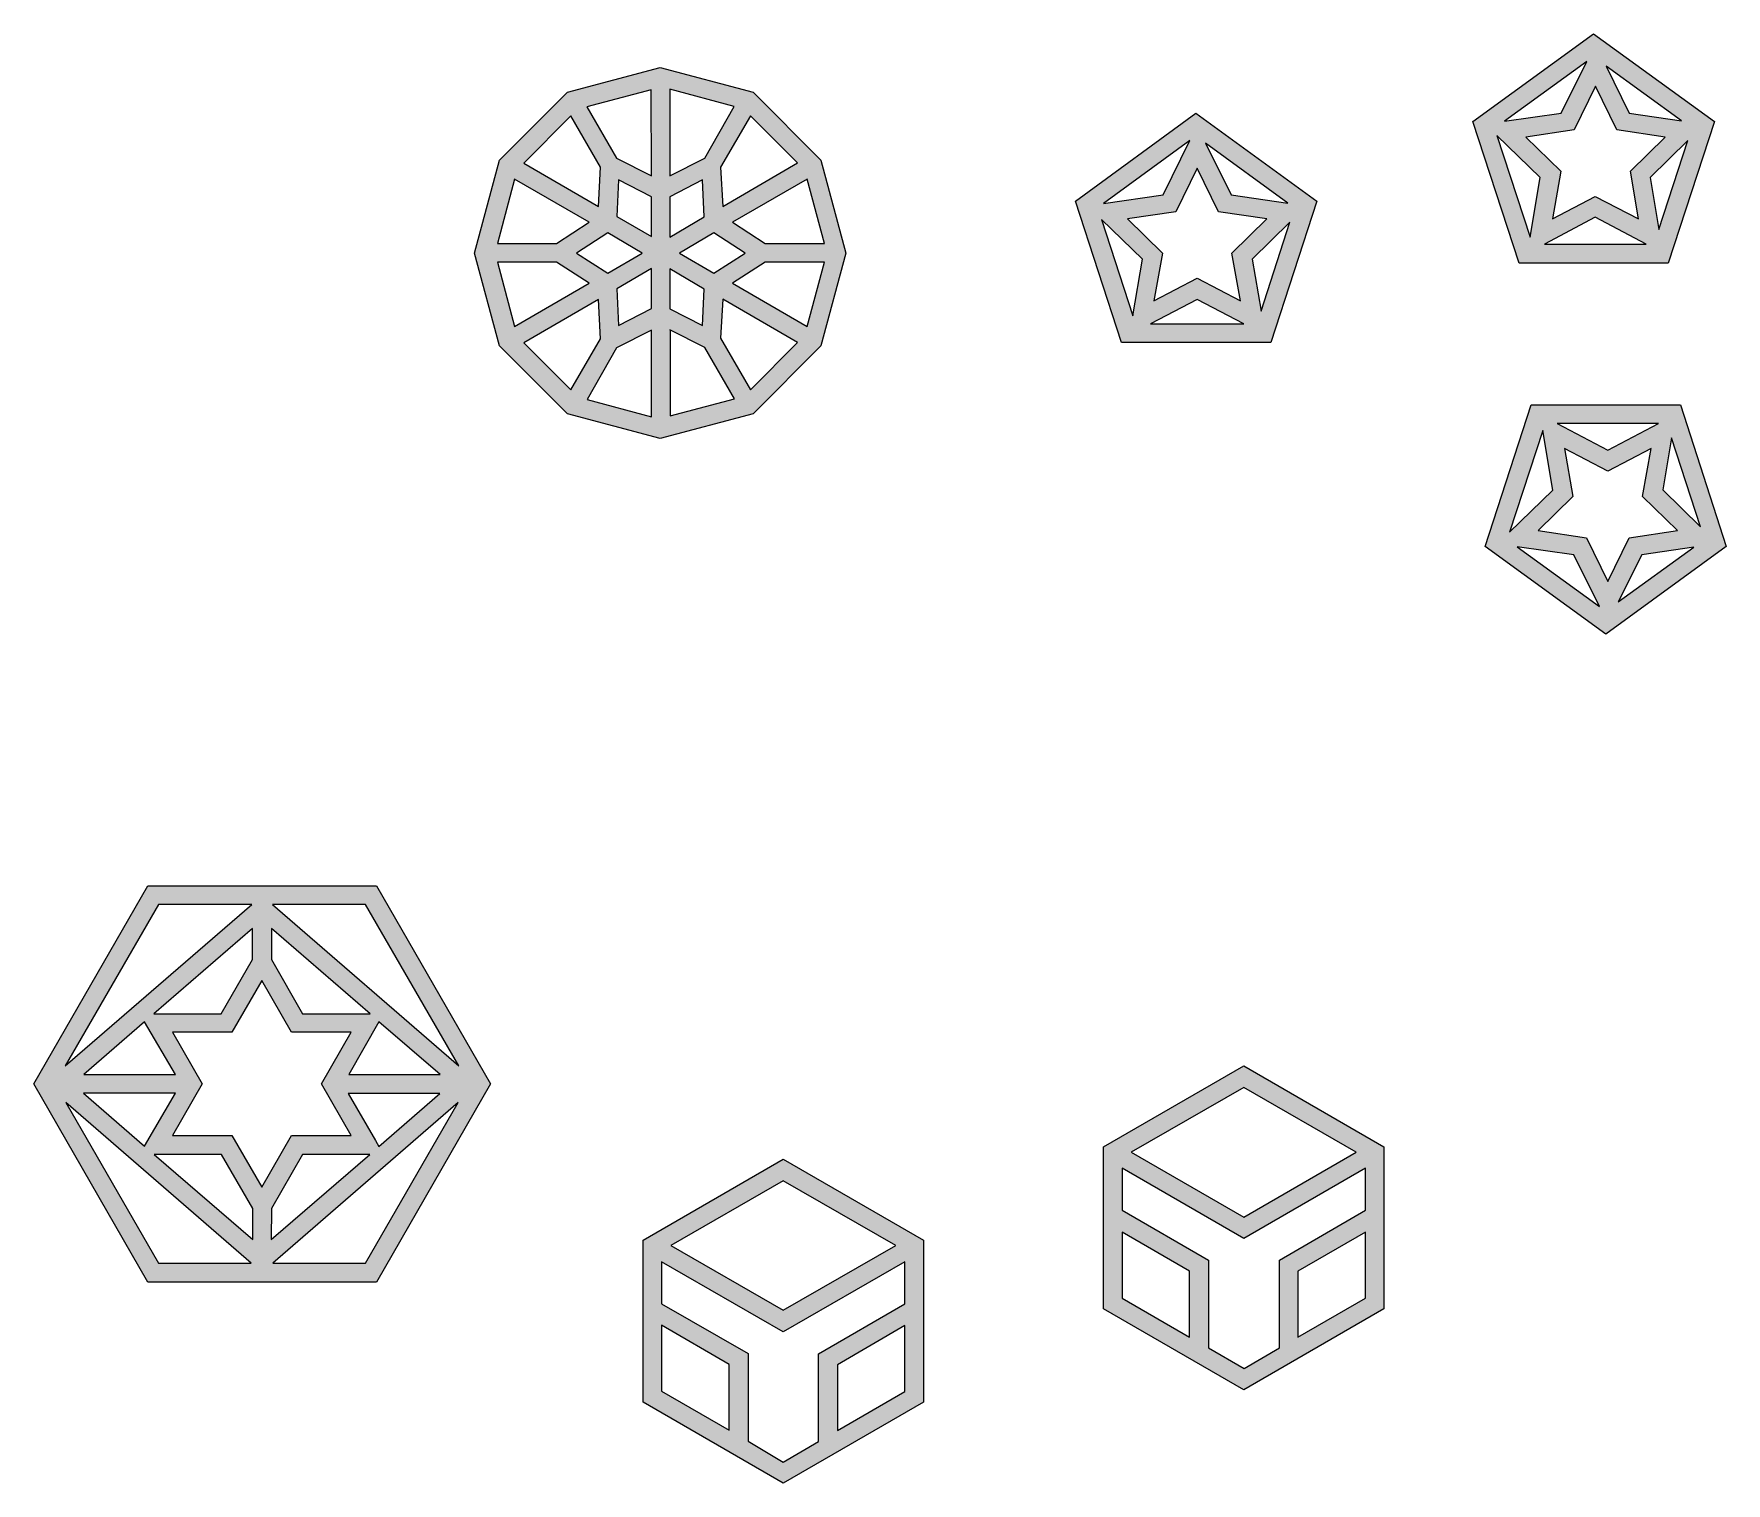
# Model space of a CAD drawing. Header units: millimetres. Extents: x 30 to 172, y 36 to 158.
import ezdxf

# ---------------------------------------------------------------- set-up
doc = ezdxf.new("R2010")
doc.units = ezdxf.units.MM
doc.header["$MEASUREMENT"] = 0
doc.layers.add('Layer 1', color=7, linetype='Continuous', lineweight=0)

msp = doc.modelspace()

# ---------------------------------------------------------------- hatches: boundary and pattern name
at = {"layer": 'Layer 1', "true_color": 0x231f20, "transparency": 33554687}
h = msp.add_hatch(color=250, dxfattribs=at)
h.dxf.hatch_style = 2
edge = h.paths.add_edge_path()
edge.add_spline(control_points=[(166.3, 141.08), (166.3, 141.08), (165.56, 145.45), (165.56, 145.45), (165.56, 145.45), (168.73, 148.55), (168.73, 148.55), (168.73, 148.55), (166.3, 141.08), (166.3, 141.08)], knot_values=[0, 0, 0, 0, 1, 1, 1, 2, 2, 2, 3, 3, 3, 3], degree=3, periodic=0)
edge = h.paths.add_edge_path()
edge.add_spline(control_points=[(152.68, 148.98), (152.68, 148.98), (156.32, 145.45), (156.32, 145.45), (156.32, 145.45), (155.47, 140.44), (155.47, 140.44), (155.47, 140.44), (152.68, 148.98), (152.68, 148.98)], knot_values=[0, 0, 0, 0, 1, 1, 1, 2, 2, 2, 3, 3, 3, 3], degree=3, periodic=0)
edge = h.paths.add_edge_path()
edge.add_spline(control_points=[(163.79, 150.85), (163.79, 150.85), (161.85, 154.8), (161.85, 154.8), (161.85, 154.8), (168.2, 150.21), (168.2, 150.21), (168.2, 150.21), (163.79, 150.85), (163.79, 150.85)], knot_values=[0, 0, 0, 0, 1, 1, 1, 2, 2, 2, 3, 3, 3, 3], degree=3, periodic=0)
edge = h.paths.add_edge_path()
edge.add_spline(control_points=[(153.32, 150.18), (153.32, 150.18), (160.23, 155.19), (160.23, 155.19), (160.23, 155.19), (158.08, 150.85), (158.08, 150.85), (158.08, 150.85), (153.32, 150.18), (153.32, 150.18)], knot_values=[0, 0, 0, 0, 1, 1, 1, 2, 2, 2, 3, 3, 3, 3], degree=3, periodic=0)
edge = h.paths.add_edge_path()
edge.add_spline(control_points=[(165.21, 139.84), (165.21, 139.84), (156.67, 139.84), (156.67, 139.84), (156.67, 139.84), (160.94, 142.1), (160.94, 142.1), (160.94, 142.1), (165.21, 139.84), (165.21, 139.84)], knot_values=[0, 0, 0, 0, 1, 1, 1, 2, 2, 2, 3, 3, 3, 3], degree=3, periodic=0)
edge = h.paths.add_edge_path()
edge.add_spline(control_points=[(164.57, 141.96), (164.57, 141.96), (160.94, 143.86), (160.94, 143.86), (160.94, 143.86), (157.34, 141.96), (157.34, 141.96), (157.34, 141.96), (158.04, 145.98), (158.04, 145.98), (158.04, 145.98), (155.12, 148.84), (155.12, 148.84), (155.12, 148.84), (159.17, 149.44), (159.17, 149.44), (159.17, 149.44), (160.97, 153.11), (160.97, 153.11), (160.97, 153.11), (162.77, 149.44), (162.77, 149.44), (162.77, 149.44), (166.83, 148.84), (166.83, 148.84), (166.83, 148.84), (163.9, 145.98), (163.9, 145.98), (163.9, 145.98), (164.57, 141.96), (164.57, 141.96)], knot_values=[0, 0, 0, 0, 1, 1, 1, 2, 2, 2, 3, 3, 3, 4, 4, 4, 5, 5, 5, 6, 6, 6, 7, 7, 7, 8, 8, 8, 9, 9, 9, 10, 10, 10, 10], degree=3, periodic=0)
edge = h.paths.add_edge_path()
edge.add_spline(control_points=[(160.8, 157.52), (160.8, 157.52), (150.67, 150.14), (150.67, 150.14), (150.67, 150.14), (154.55, 138.25), (154.55, 138.25), (154.55, 138.25), (167.08, 138.25), (167.08, 138.25), (167.08, 138.25), (170.96, 150.14), (170.96, 150.14), (170.96, 150.14), (160.8, 157.52), (160.8, 157.52)], knot_values=[0, 0, 0, 0, 1, 1, 1, 2, 2, 2, 3, 3, 3, 4, 4, 4, 5, 5, 5, 5], degree=3, periodic=0)
h = msp.add_hatch(color=250, dxfattribs=at)
h.dxf.hatch_style = 2
edge = h.paths.add_edge_path()
edge.add_spline(control_points=[(94.72, 132.93), (94.72, 132.93), (88.44, 136.56), (88.44, 136.56), (88.44, 136.56), (91.19, 138.32), (91.19, 138.32), (91.19, 138.32), (96.17, 138.32), (96.17, 138.32), (96.17, 138.32), (94.72, 132.93), (94.72, 132.93)], knot_values=[0, 0, 0, 0, 1, 1, 1, 2, 2, 2, 3, 3, 3, 4, 4, 4, 4], degree=3, periodic=0)
edge = h.paths.add_edge_path()
edge.add_spline(control_points=[(68.69, 138.32), (68.69, 138.32), (73.66, 138.32), (73.66, 138.32), (73.66, 138.32), (76.41, 136.56), (76.41, 136.56), (76.41, 136.56), (70.13, 132.93), (70.13, 132.93), (70.13, 132.93), (68.69, 138.32), (68.69, 138.32)], knot_values=[0, 0, 0, 0, 1, 1, 1, 2, 2, 2, 3, 3, 3, 4, 4, 4, 4], degree=3, periodic=0)
edge = h.paths.add_edge_path()
edge.add_spline(control_points=[(70.13, 145.31), (70.13, 145.31), (76.41, 141.68), (76.41, 141.68), (76.41, 141.68), (73.66, 139.91), (73.66, 139.91), (73.66, 139.91), (68.69, 139.91), (68.69, 139.91), (68.69, 139.91), (70.13, 145.31), (70.13, 145.31)], knot_values=[0, 0, 0, 0, 1, 1, 1, 2, 2, 2, 3, 3, 3, 4, 4, 4, 4], degree=3, periodic=0)
edge = h.paths.add_edge_path()
edge.add_spline(control_points=[(84, 139.1), (84, 139.1), (86.89, 140.79), (86.89, 140.79), (86.89, 140.79), (89.5, 139.1), (89.5, 139.1), (89.5, 139.1), (86.89, 137.41), (86.89, 137.41), (86.89, 137.41), (84, 139.1), (84, 139.1)], knot_values=[0, 0, 0, 0, 1, 1, 1, 2, 2, 2, 3, 3, 3, 4, 4, 4, 4], degree=3, periodic=0)
edge = h.paths.add_edge_path()
edge.add_spline(control_points=[(87.45, 131.94), (87.45, 131.94), (87.63, 135.22), (87.63, 135.22), (87.63, 135.22), (93.91, 131.59), (93.91, 131.59), (93.91, 131.59), (89.96, 127.6), (89.96, 127.6), (89.96, 127.6), (87.45, 131.94), (87.45, 131.94)], knot_values=[0, 0, 0, 0, 1, 1, 1, 2, 2, 2, 3, 3, 3, 4, 4, 4, 4], degree=3, periodic=0)
edge = h.paths.add_edge_path()
edge.add_spline(control_points=[(83.19, 132.64), (83.19, 132.64), (86.11, 131.16), (86.11, 131.16), (86.11, 131.16), (88.62, 126.86), (88.62, 126.86), (88.62, 126.86), (83.22, 125.41), (83.22, 125.41), (83.22, 125.41), (83.22, 132.64), (83.22, 132.64), (83.22, 132.64), (83.19, 132.64), (83.19, 132.64)], knot_values=[0, 0, 0, 0, 1, 1, 1, 2, 2, 2, 3, 3, 3, 4, 4, 4, 5, 5, 5, 5], degree=3, periodic=0)
edge = h.paths.add_edge_path()
edge.add_spline(control_points=[(78.7, 131.13), (78.7, 131.13), (81.63, 132.61), (81.63, 132.61), (81.63, 132.61), (81.63, 125.34), (81.63, 125.34), (81.63, 125.34), (76.24, 126.79), (76.24, 126.79), (76.24, 126.79), (78.7, 131.13), (78.7, 131.13)], knot_values=[0, 0, 0, 0, 1, 1, 1, 2, 2, 2, 3, 3, 3, 4, 4, 4, 4], degree=3, periodic=0)
edge = h.paths.add_edge_path()
edge.add_spline(control_points=[(77.19, 135.18), (77.19, 135.18), (77.36, 131.9), (77.36, 131.9), (77.36, 131.9), (74.86, 127.6), (74.86, 127.6), (74.86, 127.6), (70.91, 131.55), (70.91, 131.55), (70.91, 131.55), (77.19, 135.18), (77.19, 135.18)], knot_values=[0, 0, 0, 0, 1, 1, 1, 2, 2, 2, 3, 3, 3, 4, 4, 4, 4], degree=3, periodic=0)
edge = h.paths.add_edge_path()
edge.add_spline(control_points=[(80.86, 139.1), (80.86, 139.1), (77.96, 137.41), (77.96, 137.41), (77.96, 137.41), (75.35, 139.1), (75.35, 139.1), (75.35, 139.1), (77.96, 140.79), (77.96, 140.79), (77.96, 140.79), (80.86, 139.1), (80.86, 139.1)], knot_values=[0, 0, 0, 0, 1, 1, 1, 2, 2, 2, 3, 3, 3, 4, 4, 4, 4], degree=3, periodic=0)
edge = h.paths.add_edge_path()
edge.add_spline(control_points=[(77.36, 146.3), (77.36, 146.3), (77.19, 143.02), (77.19, 143.02), (77.19, 143.02), (70.91, 146.65), (70.91, 146.65), (70.91, 146.65), (74.86, 150.64), (74.86, 150.64), (74.86, 150.64), (77.36, 146.3), (77.36, 146.3)], knot_values=[0, 0, 0, 0, 1, 1, 1, 2, 2, 2, 3, 3, 3, 4, 4, 4, 4], degree=3, periodic=0)
edge = h.paths.add_edge_path()
edge.add_spline(control_points=[(81.63, 145.59), (81.63, 145.59), (78.7, 147.07), (78.7, 147.07), (78.7, 147.07), (76.2, 151.38), (76.2, 151.38), (76.2, 151.38), (81.6, 152.82), (81.6, 152.82), (81.6, 152.82), (81.63, 145.59), (81.63, 145.59), (81.63, 145.59), (81.63, 145.59), (81.63, 145.59)], knot_values=[0, 0, 0, 0, 1, 1, 1, 2, 2, 2, 3, 3, 3, 4, 4, 4, 5, 5, 5, 5], degree=3, periodic=0)
edge = h.paths.add_edge_path()
edge.add_spline(control_points=[(86.11, 147.07), (86.11, 147.07), (83.19, 145.59), (83.19, 145.59), (83.19, 145.59), (83.19, 152.86), (83.19, 152.86), (83.19, 152.86), (88.58, 151.41), (88.58, 151.41), (88.58, 151.41), (86.11, 147.07), (86.11, 147.07)], knot_values=[0, 0, 0, 0, 1, 1, 1, 2, 2, 2, 3, 3, 3, 4, 4, 4, 4], degree=3, periodic=0)
edge = h.paths.add_edge_path()
edge.add_spline(control_points=[(83.19, 143.83), (83.19, 143.83), (85.94, 145.24), (85.94, 145.24), (85.94, 145.24), (86.08, 142.13), (86.08, 142.13), (86.08, 142.13), (83.19, 140.44), (83.19, 140.44), (83.19, 140.44), (83.19, 143.83), (83.19, 143.83)], knot_values=[0, 0, 0, 0, 1, 1, 1, 2, 2, 2, 3, 3, 3, 4, 4, 4, 4], degree=3, periodic=0)
edge = h.paths.add_edge_path()
edge.add_spline(control_points=[(78.88, 145.24), (78.88, 145.24), (81.63, 143.83), (81.63, 143.83), (81.63, 143.83), (81.63, 140.48), (81.63, 140.48), (81.63, 140.48), (78.74, 142.17), (78.74, 142.17), (78.74, 142.17), (78.88, 145.24), (78.88, 145.24)], knot_values=[0, 0, 0, 0, 1, 1, 1, 2, 2, 2, 3, 3, 3, 4, 4, 4, 4], degree=3, periodic=0)
edge = h.paths.add_edge_path()
edge.add_spline(control_points=[(78.88, 133), (78.88, 133), (78.74, 136.1), (78.74, 136.1), (78.74, 136.1), (81.63, 137.8), (81.63, 137.8), (81.63, 137.8), (81.63, 134.44), (81.63, 134.44), (81.63, 134.44), (78.88, 133), (78.88, 133)], knot_values=[0, 0, 0, 0, 1, 1, 1, 2, 2, 2, 3, 3, 3, 4, 4, 4, 4], degree=3, periodic=0)
edge = h.paths.add_edge_path()
edge.add_spline(control_points=[(85.94, 133), (85.94, 133), (83.19, 134.41), (83.19, 134.41), (83.19, 134.41), (83.19, 137.76), (83.19, 137.76), (83.19, 137.76), (86.08, 136.07), (86.08, 136.07), (86.08, 136.07), (85.94, 133), (85.94, 133)], knot_values=[0, 0, 0, 0, 1, 1, 1, 2, 2, 2, 3, 3, 3, 4, 4, 4, 4], degree=3, periodic=0)
edge = h.paths.add_edge_path()
edge.add_spline(control_points=[(87.63, 143.02), (87.63, 143.02), (87.45, 146.3), (87.45, 146.3), (87.45, 146.3), (89.96, 150.64), (89.96, 150.64), (89.96, 150.64), (93.91, 146.69), (93.91, 146.69), (93.91, 146.69), (87.63, 143.02), (87.63, 143.02)], knot_values=[0, 0, 0, 0, 1, 1, 1, 2, 2, 2, 3, 3, 3, 4, 4, 4, 4], degree=3, periodic=0)
edge = h.paths.add_edge_path()
edge.add_spline(control_points=[(96.17, 139.91), (96.17, 139.91), (91.19, 139.91), (91.19, 139.91), (91.19, 139.91), (88.44, 141.68), (88.44, 141.68), (88.44, 141.68), (94.72, 145.31), (94.72, 145.31), (94.72, 145.31), (96.17, 139.91), (96.17, 139.91)], knot_values=[0, 0, 0, 0, 1, 1, 1, 2, 2, 2, 3, 3, 3, 4, 4, 4, 4], degree=3, periodic=0)
edge = h.paths.add_edge_path()
edge.add_spline(control_points=[(95.88, 146.9), (95.88, 146.9), (90.17, 152.61), (90.17, 152.61), (90.17, 152.61), (82.37, 154.69), (82.37, 154.69), (82.37, 154.69), (74.58, 152.61), (74.58, 152.61), (74.58, 152.61), (68.86, 146.9), (68.86, 146.9), (68.86, 146.9), (66.78, 139.1), (66.78, 139.1), (66.78, 139.1), (68.86, 131.3), (68.86, 131.3), (68.86, 131.3), (74.58, 125.59), (74.58, 125.59), (74.58, 125.59), (82.37, 123.51), (82.37, 123.51), (82.37, 123.51), (90.17, 125.59), (90.17, 125.59), (90.17, 125.59), (95.88, 131.3), (95.88, 131.3), (95.88, 131.3), (97.97, 139.1), (97.97, 139.1), (97.97, 139.1), (95.88, 146.9), (95.88, 146.9)], knot_values=[0, 0, 0, 0, 1, 1, 1, 2, 2, 2, 3, 3, 3, 4, 4, 4, 5, 5, 5, 6, 6, 6, 7, 7, 7, 8, 8, 8, 9, 9, 9, 10, 10, 10, 11, 11, 11, 12, 12, 12, 12], degree=3, periodic=0)
h = msp.add_hatch(color=250, dxfattribs=at)
h.dxf.hatch_style = 2
edge = h.paths.add_edge_path()
edge.add_spline(control_points=[(132.86, 134.2), (132.86, 134.2), (132.12, 138.57), (132.12, 138.57), (132.12, 138.57), (135.29, 141.68), (135.29, 141.68), (135.29, 141.68), (132.86, 134.2), (132.86, 134.2)], knot_values=[0, 0, 0, 0, 1, 1, 1, 2, 2, 2, 3, 3, 3, 3], degree=3, periodic=0)
edge = h.paths.add_edge_path()
edge.add_spline(control_points=[(119.45, 141.92), (119.45, 141.92), (122.91, 138.57), (122.91, 138.57), (122.91, 138.57), (122.1, 133.81), (122.1, 133.81), (122.1, 133.81), (119.45, 141.92), (119.45, 141.92)], knot_values=[0, 0, 0, 0, 1, 1, 1, 2, 2, 2, 3, 3, 3, 3], degree=3, periodic=0)
edge = h.paths.add_edge_path()
edge.add_spline(control_points=[(130.35, 144), (130.35, 144), (128.2, 148.34), (128.2, 148.34), (128.2, 148.34), (135.11, 143.3), (135.11, 143.3), (135.11, 143.3), (130.35, 144), (130.35, 144)], knot_values=[0, 0, 0, 0, 1, 1, 1, 2, 2, 2, 3, 3, 3, 3], degree=3, periodic=0)
edge = h.paths.add_edge_path()
edge.add_spline(control_points=[(119.63, 143.26), (119.63, 143.26), (126.89, 148.55), (126.89, 148.55), (126.89, 148.55), (124.64, 144), (124.64, 144), (124.64, 144), (119.63, 143.26), (119.63, 143.26)], knot_values=[0, 0, 0, 0, 1, 1, 1, 2, 2, 2, 3, 3, 3, 3], degree=3, periodic=0)
edge = h.paths.add_edge_path()
edge.add_spline(control_points=[(131.41, 133.14), (131.41, 133.14), (123.58, 133.14), (123.58, 133.14), (123.58, 133.14), (127.49, 135.18), (127.49, 135.18), (127.49, 135.18), (131.41, 133.14), (131.41, 133.14)], knot_values=[0, 0, 0, 0, 1, 1, 1, 2, 2, 2, 3, 3, 3, 3], degree=3, periodic=0)
edge = h.paths.add_edge_path()
edge.add_spline(control_points=[(131.13, 135.08), (131.13, 135.08), (127.49, 136.98), (127.49, 136.98), (127.49, 136.98), (123.86, 135.08), (123.86, 135.08), (123.86, 135.08), (124.57, 139.1), (124.57, 139.1), (124.57, 139.1), (121.64, 141.96), (121.64, 141.96), (121.64, 141.96), (125.69, 142.56), (125.69, 142.56), (125.69, 142.56), (127.49, 146.23), (127.49, 146.23), (127.49, 146.23), (129.29, 142.56), (129.29, 142.56), (129.29, 142.56), (133.35, 141.96), (133.35, 141.96), (133.35, 141.96), (130.42, 139.1), (130.42, 139.1), (130.42, 139.1), (131.13, 135.08), (131.13, 135.08)], knot_values=[0, 0, 0, 0, 1, 1, 1, 2, 2, 2, 3, 3, 3, 4, 4, 4, 5, 5, 5, 6, 6, 6, 7, 7, 7, 8, 8, 8, 9, 9, 9, 10, 10, 10, 10], degree=3, periodic=0)
edge = h.paths.add_edge_path()
edge.add_spline(control_points=[(127.39, 150.85), (127.39, 150.85), (117.26, 143.47), (117.26, 143.47), (117.26, 143.47), (121.14, 131.59), (121.14, 131.59), (121.14, 131.59), (133.67, 131.59), (133.67, 131.59), (133.67, 131.59), (137.55, 143.47), (137.55, 143.47), (137.55, 143.47), (127.39, 150.85), (127.39, 150.85)], knot_values=[0, 0, 0, 0, 1, 1, 1, 2, 2, 2, 3, 3, 3, 4, 4, 4, 5, 5, 5, 5], degree=3, periodic=0)
h = msp.add_hatch(color=250, dxfattribs=at)
h.dxf.hatch_style = 2
edge = h.paths.add_edge_path()
edge.add_spline(control_points=[(156.53, 124.18), (156.53, 124.18), (157.37, 119.17), (157.37, 119.17), (157.37, 119.17), (153.74, 115.64), (153.74, 115.64), (153.74, 115.64), (156.53, 124.18), (156.53, 124.18)], knot_values=[0, 0, 0, 0, 1, 1, 1, 2, 2, 2, 3, 3, 3, 3], degree=3, periodic=0)
edge = h.paths.add_edge_path()
edge.add_spline(control_points=[(169.79, 116.1), (169.79, 116.1), (166.62, 119.2), (166.62, 119.2), (166.62, 119.2), (167.36, 123.58), (167.36, 123.58), (167.36, 123.58), (169.79, 116.1), (169.79, 116.1)], knot_values=[0, 0, 0, 0, 1, 1, 1, 2, 2, 2, 3, 3, 3, 3], degree=3, periodic=0)
edge = h.paths.add_edge_path()
edge.add_spline(control_points=[(164.85, 113.74), (164.85, 113.74), (169.23, 114.37), (169.23, 114.37), (169.23, 114.37), (162.88, 109.78), (162.88, 109.78), (162.88, 109.78), (164.85, 113.74), (164.85, 113.74)], knot_values=[0, 0, 0, 0, 1, 1, 1, 2, 2, 2, 3, 3, 3, 3], degree=3, periodic=0)
edge = h.paths.add_edge_path()
edge.add_spline(control_points=[(159.14, 113.74), (159.14, 113.74), (161.29, 109.4), (161.29, 109.4), (161.29, 109.4), (154.38, 114.41), (154.38, 114.41), (154.38, 114.41), (159.14, 113.74), (159.14, 113.74)], knot_values=[0, 0, 0, 0, 1, 1, 1, 2, 2, 2, 3, 3, 3, 3], degree=3, periodic=0)
edge = h.paths.add_edge_path()
edge.add_spline(control_points=[(157.73, 124.78), (157.73, 124.78), (166.26, 124.78), (166.26, 124.78), (166.26, 124.78), (162, 122.52), (162, 122.52), (162, 122.52), (157.73, 124.78), (157.73, 124.78)], knot_values=[0, 0, 0, 0, 1, 1, 1, 2, 2, 2, 3, 3, 3, 3], degree=3, periodic=0)
edge = h.paths.add_edge_path()
edge.add_spline(control_points=[(158.36, 122.66), (158.36, 122.66), (162, 120.76), (162, 120.76), (162, 120.76), (165.63, 122.66), (165.63, 122.66), (165.63, 122.66), (164.92, 118.64), (164.92, 118.64), (164.92, 118.64), (167.85, 115.78), (167.85, 115.78), (167.85, 115.78), (163.79, 115.18), (163.79, 115.18), (163.79, 115.18), (162, 111.51), (162, 111.51), (162, 111.51), (160.2, 115.18), (160.2, 115.18), (160.2, 115.18), (156.14, 115.78), (156.14, 115.78), (156.14, 115.78), (159.07, 118.64), (159.07, 118.64), (159.07, 118.64), (158.36, 122.66), (158.36, 122.66)], knot_values=[0, 0, 0, 0, 1, 1, 1, 2, 2, 2, 3, 3, 3, 4, 4, 4, 5, 5, 5, 6, 6, 6, 7, 7, 7, 8, 8, 8, 9, 9, 9, 10, 10, 10, 10], degree=3, periodic=0)
edge = h.paths.add_edge_path()
edge.add_spline(control_points=[(168.1, 126.33), (168.1, 126.33), (155.57, 126.33), (155.57, 126.33), (155.57, 126.33), (151.69, 114.44), (151.69, 114.44), (151.69, 114.44), (161.82, 107.07), (161.82, 107.07), (161.82, 107.07), (171.94, 114.44), (171.94, 114.44), (171.94, 114.44), (168.1, 126.33), (168.1, 126.33)], knot_values=[0, 0, 0, 0, 1, 1, 1, 2, 2, 2, 3, 3, 3, 4, 4, 4, 5, 5, 5, 5], degree=3, periodic=0)
h = msp.add_hatch(color=250, dxfattribs=at)
h.dxf.hatch_style = 2
edge = h.paths.add_edge_path()
edge.add_spline(control_points=[(57.61, 54.22), (57.61, 54.22), (49.81, 54.22), (49.81, 54.22), (49.81, 54.22), (65.4, 67.73), (65.4, 67.73), (65.4, 67.73), (57.61, 54.22), (57.61, 54.22)], knot_values=[0, 0, 0, 0, 1, 1, 1, 2, 2, 2, 3, 3, 3, 3], degree=3, periodic=0)
edge = h.paths.add_edge_path()
edge.add_spline(control_points=[(32.42, 67.73), (32.42, 67.73), (48.01, 54.22), (48.01, 54.22), (48.01, 54.22), (40.22, 54.22), (40.22, 54.22), (40.22, 54.22), (32.42, 67.73), (32.42, 67.73)], knot_values=[0, 0, 0, 0, 1, 1, 1, 2, 2, 2, 3, 3, 3, 3], degree=3, periodic=0)
edge = h.paths.add_edge_path()
edge.add_spline(control_points=[(40.22, 84.35), (40.22, 84.35), (48.05, 84.35), (48.05, 84.35), (48.05, 84.35), (32.38, 70.8), (32.38, 70.8), (32.38, 70.8), (40.22, 84.35), (40.22, 84.35)], knot_values=[0, 0, 0, 0, 1, 1, 1, 2, 2, 2, 3, 3, 3, 3], degree=3, periodic=0)
edge = h.paths.add_edge_path()
edge.add_spline(control_points=[(65.44, 70.8), (65.44, 70.8), (49.78, 84.35), (49.78, 84.35), (49.78, 84.35), (57.61, 84.35), (57.61, 84.35), (57.61, 84.35), (65.44, 70.8), (65.44, 70.8)], knot_values=[0, 0, 0, 0, 1, 1, 1, 2, 2, 2, 3, 3, 3, 3], degree=3, periodic=0)
edge = h.paths.add_edge_path()
edge.add_spline(control_points=[(58.74, 64.03), (58.74, 64.03), (58.46, 64.52), (58.46, 64.52), (58.46, 64.52), (56.16, 68.47), (56.16, 68.47), (56.16, 68.47), (63.85, 68.47), (63.85, 68.47), (63.85, 68.47), (58.74, 64.03), (58.74, 64.03)], knot_values=[0, 0, 0, 0, 1, 1, 1, 2, 2, 2, 3, 3, 3, 4, 4, 4, 4], degree=3, periodic=0)
edge = h.paths.add_edge_path()
edge.add_spline(control_points=[(49.71, 58.81), (49.71, 58.81), (52.32, 63.36), (52.32, 63.36), (52.32, 63.36), (57.96, 63.36), (57.96, 63.36), (57.96, 63.36), (49.67, 56.2), (49.67, 56.2), (49.67, 56.2), (49.71, 58.81), (49.71, 58.81)], knot_values=[0, 0, 0, 0, 1, 1, 1, 2, 2, 2, 3, 3, 3, 4, 4, 4, 4], degree=3, periodic=0)
edge = h.paths.add_edge_path()
edge.add_spline(control_points=[(45.51, 63.36), (45.51, 63.36), (48.15, 58.81), (48.15, 58.81), (48.15, 58.81), (48.15, 56.2), (48.15, 56.2), (48.15, 56.2), (39.86, 63.36), (39.86, 63.36), (39.86, 63.36), (45.51, 63.36), (45.51, 63.36)], knot_values=[0, 0, 0, 0, 1, 1, 1, 2, 2, 2, 3, 3, 3, 4, 4, 4, 4], degree=3, periodic=0)
edge = h.paths.add_edge_path()
edge.add_spline(control_points=[(41.63, 68.51), (41.63, 68.51), (39.05, 64.06), (39.05, 64.06), (39.05, 64.06), (33.9, 68.51), (33.9, 68.51), (33.9, 68.51), (41.63, 68.51), (41.63, 68.51)], knot_values=[0, 0, 0, 0, 1, 1, 1, 2, 2, 2, 3, 3, 3, 3], degree=3, periodic=0)
edge = h.paths.add_edge_path()
edge.add_spline(control_points=[(39.05, 74.51), (39.05, 74.51), (41.63, 70.06), (41.63, 70.06), (41.63, 70.06), (33.94, 70.06), (33.94, 70.06), (33.94, 70.06), (39.05, 74.51), (39.05, 74.51)], knot_values=[0, 0, 0, 0, 1, 1, 1, 2, 2, 2, 3, 3, 3, 3], degree=3, periodic=0)
edge = h.paths.add_edge_path()
edge.add_spline(control_points=[(48.12, 79.73), (48.12, 79.73), (45.47, 75.18), (45.47, 75.18), (45.47, 75.18), (39.83, 75.18), (39.83, 75.18), (39.83, 75.18), (48.12, 82.34), (48.12, 82.34), (48.12, 82.34), (48.12, 79.73), (48.12, 79.73)], knot_values=[0, 0, 0, 0, 1, 1, 1, 2, 2, 2, 3, 3, 3, 4, 4, 4, 4], degree=3, periodic=0)
edge = h.paths.add_edge_path()
edge.add_spline(control_points=[(52.32, 75.18), (52.32, 75.18), (49.71, 79.73), (49.71, 79.73), (49.71, 79.73), (49.71, 82.34), (49.71, 82.34), (49.71, 82.34), (58, 75.18), (58, 75.18), (58, 75.18), (52.32, 75.18), (52.32, 75.18)], knot_values=[0, 0, 0, 0, 1, 1, 1, 2, 2, 2, 3, 3, 3, 4, 4, 4, 4], degree=3, periodic=0)
edge = h.paths.add_edge_path()
edge.add_spline(control_points=[(58.74, 74.51), (58.74, 74.51), (63.89, 70.06), (63.89, 70.06), (63.89, 70.06), (56.2, 70.06), (56.2, 70.06), (56.2, 70.06), (58.74, 74.51), (58.74, 74.51)], knot_values=[0, 0, 0, 0, 1, 1, 1, 2, 2, 2, 3, 3, 3, 3], degree=3, periodic=0)
edge = h.paths.add_edge_path()
edge.add_spline(control_points=[(48.9, 60.61), (48.9, 60.61), (46.39, 64.95), (46.39, 64.95), (46.39, 64.95), (41.38, 64.95), (41.38, 64.95), (41.38, 64.95), (43.89, 69.29), (43.89, 69.29), (43.89, 69.29), (41.38, 73.62), (41.38, 73.62), (41.38, 73.62), (46.39, 73.62), (46.39, 73.62), (46.39, 73.62), (48.9, 77.96), (48.9, 77.96), (48.9, 77.96), (51.4, 73.62), (51.4, 73.62), (51.4, 73.62), (56.41, 73.62), (56.41, 73.62), (56.41, 73.62), (53.9, 69.29), (53.9, 69.29), (53.9, 69.29), (56.41, 64.95), (56.41, 64.95), (56.41, 64.95), (51.4, 64.95), (51.4, 64.95), (51.4, 64.95), (48.9, 60.61), (48.9, 60.61)], knot_values=[0, 0, 0, 0, 1, 1, 1, 2, 2, 2, 3, 3, 3, 4, 4, 4, 5, 5, 5, 6, 6, 6, 7, 7, 7, 8, 8, 8, 9, 9, 9, 10, 10, 10, 11, 11, 11, 12, 12, 12, 12], degree=3, periodic=0)
edge = h.paths.add_edge_path()
edge.add_spline(control_points=[(58.53, 85.94), (58.53, 85.94), (39.33, 85.94), (39.33, 85.94), (39.33, 85.94), (29.74, 69.29), (29.74, 69.29), (29.74, 69.29), (39.33, 52.63), (39.33, 52.63), (39.33, 52.63), (58.53, 52.63), (58.53, 52.63), (58.53, 52.63), (68.12, 69.29), (68.12, 69.29), (68.12, 69.29), (58.53, 85.94), (58.53, 85.94)], knot_values=[0, 0, 0, 0, 1, 1, 1, 2, 2, 2, 3, 3, 3, 4, 4, 4, 5, 5, 5, 6, 6, 6, 6], degree=3, periodic=0)
h = msp.add_hatch(color=250, dxfattribs=at)
h.dxf.hatch_style = 2
edge = h.paths.add_edge_path()
edge.add_spline(control_points=[(135.96, 48.01), (135.96, 48.01), (135.96, 53.55), (135.96, 53.55), (135.96, 53.55), (141.64, 56.83), (141.64, 56.83), (141.64, 56.83), (141.64, 51.29), (141.64, 51.29), (141.64, 51.29), (135.96, 48.01), (135.96, 48.01)], knot_values=[0, 0, 0, 0, 1, 1, 1, 2, 2, 2, 3, 3, 3, 4, 4, 4, 4], degree=3, periodic=0)
edge = h.paths.add_edge_path()
edge.add_spline(control_points=[(128.45, 47.1), (128.45, 47.1), (128.45, 54.47), (128.45, 54.47), (128.45, 54.47), (121.18, 58.67), (121.18, 58.67), (121.18, 58.67), (121.18, 62.19), (121.18, 62.19), (121.18, 62.19), (131.41, 56.3), (131.41, 56.3), (131.41, 56.3), (141.64, 62.19), (141.64, 62.19), (141.64, 62.19), (141.64, 58.67), (141.64, 58.67), (141.64, 58.67), (134.41, 54.47), (134.41, 54.47), (134.41, 54.47), (134.41, 47.1), (134.41, 47.1), (134.41, 47.1), (131.45, 45.37), (131.45, 45.37), (131.45, 45.37), (128.45, 47.1), (128.45, 47.1)], knot_values=[0, 0, 0, 0, 1, 1, 1, 2, 2, 2, 3, 3, 3, 4, 4, 4, 5, 5, 5, 6, 6, 6, 7, 7, 7, 8, 8, 8, 9, 9, 9, 10, 10, 10, 10], degree=3, periodic=0)
edge = h.paths.add_edge_path()
edge.add_spline(control_points=[(121.18, 56.83), (121.18, 56.83), (126.86, 53.55), (126.86, 53.55), (126.86, 53.55), (126.86, 48.01), (126.86, 48.01), (126.86, 48.01), (121.18, 51.29), (121.18, 51.29), (121.18, 51.29), (121.18, 56.83), (121.18, 56.83)], knot_values=[0, 0, 0, 0, 1, 1, 1, 2, 2, 2, 3, 3, 3, 4, 4, 4, 4], degree=3, periodic=0)
edge = h.paths.add_edge_path()
edge.add_spline(control_points=[(140.86, 63.54), (140.86, 63.54), (131.41, 58.1), (131.41, 58.1), (131.41, 58.1), (121.96, 63.54), (121.96, 63.54), (121.96, 63.54), (131.41, 68.97), (131.41, 68.97), (131.41, 68.97), (140.86, 63.54), (140.86, 63.54)], knot_values=[0, 0, 0, 0, 1, 1, 1, 2, 2, 2, 3, 3, 3, 4, 4, 4, 4], degree=3, periodic=0)
edge = h.paths.add_edge_path()
edge.add_spline(control_points=[(131.41, 70.8), (131.41, 70.8), (119.63, 63.99), (119.63, 63.99), (119.63, 63.99), (119.63, 50.38), (119.63, 50.38), (119.63, 50.38), (131.41, 43.57), (131.41, 43.57), (131.41, 43.57), (143.19, 50.38), (143.19, 50.38), (143.19, 50.38), (143.19, 63.99), (143.19, 63.99), (143.19, 63.99), (131.41, 70.8), (131.41, 70.8)], knot_values=[0, 0, 0, 0, 1, 1, 1, 2, 2, 2, 3, 3, 3, 4, 4, 4, 5, 5, 5, 6, 6, 6, 6], degree=3, periodic=0)
h = msp.add_hatch(color=250, dxfattribs=at)
h.dxf.hatch_style = 2
edge = h.paths.add_edge_path()
edge.add_spline(control_points=[(97.26, 40.15), (97.26, 40.15), (97.26, 45.68), (97.26, 45.68), (97.26, 45.68), (102.94, 48.97), (102.94, 48.97), (102.94, 48.97), (102.94, 43.43), (102.94, 43.43), (102.94, 43.43), (97.26, 40.15), (97.26, 40.15)], knot_values=[0, 0, 0, 0, 1, 1, 1, 2, 2, 2, 3, 3, 3, 4, 4, 4, 4], degree=3, periodic=0)
edge = h.paths.add_edge_path()
edge.add_spline(control_points=[(89.75, 39.26), (89.75, 39.26), (89.75, 46.64), (89.75, 46.64), (89.75, 46.64), (82.48, 50.8), (82.48, 50.8), (82.48, 50.8), (82.48, 54.33), (82.48, 54.33), (82.48, 54.33), (92.71, 48.44), (92.71, 48.44), (92.71, 48.44), (102.94, 54.33), (102.94, 54.33), (102.94, 54.33), (102.94, 50.8), (102.94, 50.8), (102.94, 50.8), (95.67, 46.6), (95.67, 46.6), (95.67, 46.6), (95.67, 39.23), (95.67, 39.23), (95.67, 39.23), (92.71, 37.5), (92.71, 37.5), (92.71, 37.5), (89.75, 39.26), (89.75, 39.26)], knot_values=[0, 0, 0, 0, 1, 1, 1, 2, 2, 2, 3, 3, 3, 4, 4, 4, 5, 5, 5, 6, 6, 6, 7, 7, 7, 8, 8, 8, 9, 9, 9, 10, 10, 10, 10], degree=3, periodic=0)
edge = h.paths.add_edge_path()
edge.add_spline(control_points=[(82.48, 49), (82.48, 49), (88.16, 45.72), (88.16, 45.72), (88.16, 45.72), (88.16, 40.18), (88.16, 40.18), (88.16, 40.18), (82.48, 43.46), (82.48, 43.46), (82.48, 43.46), (82.48, 49), (82.48, 49)], knot_values=[0, 0, 0, 0, 1, 1, 1, 2, 2, 2, 3, 3, 3, 4, 4, 4, 4], degree=3, periodic=0)
edge = h.paths.add_edge_path()
edge.add_spline(control_points=[(102.16, 55.7), (102.16, 55.7), (92.71, 50.27), (92.71, 50.27), (92.71, 50.27), (83.26, 55.7), (83.26, 55.7), (83.26, 55.7), (92.71, 61.14), (92.71, 61.14), (92.71, 61.14), (102.16, 55.7), (102.16, 55.7)], knot_values=[0, 0, 0, 0, 1, 1, 1, 2, 2, 2, 3, 3, 3, 4, 4, 4, 4], degree=3, periodic=0)
edge = h.paths.add_edge_path()
edge.add_spline(control_points=[(92.71, 62.97), (92.71, 62.97), (80.93, 56.16), (80.93, 56.16), (80.93, 56.16), (80.93, 42.55), (80.93, 42.55), (80.93, 42.55), (92.71, 35.74), (92.71, 35.74), (92.71, 35.74), (104.49, 42.55), (104.49, 42.55), (104.49, 42.55), (104.49, 56.16), (104.49, 56.16), (104.49, 56.16), (92.71, 62.97), (92.71, 62.97)], knot_values=[0, 0, 0, 0, 1, 1, 1, 2, 2, 2, 3, 3, 3, 4, 4, 4, 5, 5, 5, 6, 6, 6, 6], degree=3, periodic=0)

# ---------------------------------------------------------------- linework, layer by layer
at = {"layer": 'Layer 1'}
for points, knots in [([(160.8, 157.52), (160.8, 157.52), (150.67, 150.14), (150.67, 150.14), (150.67, 150.14), (154.55, 138.25), (154.55, 138.25), (154.55, 138.25), (167.08, 138.25), (167.08, 138.25), (167.08, 138.25), (170.96, 150.14), (170.96, 150.14), (170.96, 150.14), (160.8, 157.52), (160.8, 157.52)], [0, 0, 0, 0, 1, 1, 1, 2, 2, 2, 3, 3, 3, 4, 4, 4, 5, 5, 5, 5]), ([(153.32, 150.18), (153.32, 150.18), (160.23, 155.19), (160.23, 155.19), (160.23, 155.19), (158.08, 150.85), (158.08, 150.85), (158.08, 150.85), (153.32, 150.18), (153.32, 150.18)], [0, 0, 0, 0, 1, 1, 1, 2, 2, 2, 3, 3, 3, 3]), ([(95.88, 146.9), (95.88, 146.9), (90.17, 152.61), (90.17, 152.61), (90.17, 152.61), (82.37, 154.69), (82.37, 154.69), (82.37, 154.69), (74.58, 152.61), (74.58, 152.61), (74.58, 152.61), (68.86, 146.9), (68.86, 146.9), (68.86, 146.9), (66.78, 139.1), (66.78, 139.1), (66.78, 139.1), (68.86, 131.3), (68.86, 131.3), (68.86, 131.3), (74.58, 125.59), (74.58, 125.59), (74.58, 125.59), (82.37, 123.51), (82.37, 123.51), (82.37, 123.51), (90.17, 125.59), (90.17, 125.59), (90.17, 125.59), (95.88, 131.3), (95.88, 131.3), (95.88, 131.3), (97.97, 139.1), (97.97, 139.1), (97.97, 139.1), (95.88, 146.9), (95.88, 146.9)], [0, 0, 0, 0, 1, 1, 1, 2, 2, 2, 3, 3, 3, 4, 4, 4, 5, 5, 5, 6, 6, 6, 7, 7, 7, 8, 8, 8, 9, 9, 9, 10, 10, 10, 11, 11, 11, 12, 12, 12, 12]), ([(163.79, 150.85), (163.79, 150.85), (161.85, 154.8), (161.85, 154.8), (161.85, 154.8), (168.2, 150.21), (168.2, 150.21), (168.2, 150.21), (163.79, 150.85), (163.79, 150.85)], [0, 0, 0, 0, 1, 1, 1, 2, 2, 2, 3, 3, 3, 3]), ([(81.63, 145.59), (81.63, 145.59), (78.7, 147.07), (78.7, 147.07), (78.7, 147.07), (76.2, 151.38), (76.2, 151.38), (76.2, 151.38), (81.6, 152.82), (81.6, 152.82), (81.6, 152.82), (81.63, 145.59), (81.63, 145.59), (81.63, 145.59), (81.63, 145.59), (81.63, 145.59)], [0, 0, 0, 0, 1, 1, 1, 2, 2, 2, 3, 3, 3, 4, 4, 4, 5, 5, 5, 5]), ([(86.11, 147.07), (86.11, 147.07), (83.19, 145.59), (83.19, 145.59), (83.19, 145.59), (83.19, 152.86), (83.19, 152.86), (83.19, 152.86), (88.58, 151.41), (88.58, 151.41), (88.58, 151.41), (86.11, 147.07), (86.11, 147.07)], [0, 0, 0, 0, 1, 1, 1, 2, 2, 2, 3, 3, 3, 4, 4, 4, 4]), ([(164.57, 141.96), (164.57, 141.96), (160.94, 143.86), (160.94, 143.86), (160.94, 143.86), (157.34, 141.96), (157.34, 141.96), (157.34, 141.96), (158.04, 145.98), (158.04, 145.98), (158.04, 145.98), (155.12, 148.84), (155.12, 148.84), (155.12, 148.84), (159.17, 149.44), (159.17, 149.44), (159.17, 149.44), (160.97, 153.11), (160.97, 153.11), (160.97, 153.11), (162.77, 149.44), (162.77, 149.44), (162.77, 149.44), (166.83, 148.84), (166.83, 148.84), (166.83, 148.84), (163.9, 145.98), (163.9, 145.98), (163.9, 145.98), (164.57, 141.96), (164.57, 141.96)], [0, 0, 0, 0, 1, 1, 1, 2, 2, 2, 3, 3, 3, 4, 4, 4, 5, 5, 5, 6, 6, 6, 7, 7, 7, 8, 8, 8, 9, 9, 9, 10, 10, 10, 10]), ([(127.39, 150.85), (127.39, 150.85), (117.26, 143.47), (117.26, 143.47), (117.26, 143.47), (121.14, 131.59), (121.14, 131.59), (121.14, 131.59), (133.67, 131.59), (133.67, 131.59), (133.67, 131.59), (137.55, 143.47), (137.55, 143.47), (137.55, 143.47), (127.39, 150.85), (127.39, 150.85)], [0, 0, 0, 0, 1, 1, 1, 2, 2, 2, 3, 3, 3, 4, 4, 4, 5, 5, 5, 5]), ([(77.36, 146.3), (77.36, 146.3), (77.19, 143.02), (77.19, 143.02), (77.19, 143.02), (70.91, 146.65), (70.91, 146.65), (70.91, 146.65), (74.86, 150.64), (74.86, 150.64), (74.86, 150.64), (77.36, 146.3), (77.36, 146.3)], [0, 0, 0, 0, 1, 1, 1, 2, 2, 2, 3, 3, 3, 4, 4, 4, 4]), ([(87.63, 143.02), (87.63, 143.02), (87.45, 146.3), (87.45, 146.3), (87.45, 146.3), (89.96, 150.64), (89.96, 150.64), (89.96, 150.64), (93.91, 146.69), (93.91, 146.69), (93.91, 146.69), (87.63, 143.02), (87.63, 143.02)], [0, 0, 0, 0, 1, 1, 1, 2, 2, 2, 3, 3, 3, 4, 4, 4, 4]), ([(119.63, 143.26), (119.63, 143.26), (126.89, 148.55), (126.89, 148.55), (126.89, 148.55), (124.64, 144), (124.64, 144), (124.64, 144), (119.63, 143.26), (119.63, 143.26)], [0, 0, 0, 0, 1, 1, 1, 2, 2, 2, 3, 3, 3, 3]), ([(130.35, 144), (130.35, 144), (128.2, 148.34), (128.2, 148.34), (128.2, 148.34), (135.11, 143.3), (135.11, 143.3), (135.11, 143.3), (130.35, 144), (130.35, 144)], [0, 0, 0, 0, 1, 1, 1, 2, 2, 2, 3, 3, 3, 3]), ([(152.68, 148.98), (152.68, 148.98), (156.32, 145.45), (156.32, 145.45), (156.32, 145.45), (155.47, 140.44), (155.47, 140.44), (155.47, 140.44), (152.68, 148.98), (152.68, 148.98)], [0, 0, 0, 0, 1, 1, 1, 2, 2, 2, 3, 3, 3, 3]), ([(166.3, 141.08), (166.3, 141.08), (165.56, 145.45), (165.56, 145.45), (165.56, 145.45), (168.73, 148.55), (168.73, 148.55), (168.73, 148.55), (166.3, 141.08), (166.3, 141.08)], [0, 0, 0, 0, 1, 1, 1, 2, 2, 2, 3, 3, 3, 3]), ([(70.13, 145.31), (70.13, 145.31), (76.41, 141.68), (76.41, 141.68), (76.41, 141.68), (73.66, 139.91), (73.66, 139.91), (73.66, 139.91), (68.69, 139.91), (68.69, 139.91), (68.69, 139.91), (70.13, 145.31), (70.13, 145.31)], [0, 0, 0, 0, 1, 1, 1, 2, 2, 2, 3, 3, 3, 4, 4, 4, 4]), ([(78.88, 145.24), (78.88, 145.24), (81.63, 143.83), (81.63, 143.83), (81.63, 143.83), (81.63, 140.48), (81.63, 140.48), (81.63, 140.48), (78.74, 142.17), (78.74, 142.17), (78.74, 142.17), (78.88, 145.24), (78.88, 145.24)], [0, 0, 0, 0, 1, 1, 1, 2, 2, 2, 3, 3, 3, 4, 4, 4, 4]), ([(83.19, 143.83), (83.19, 143.83), (85.94, 145.24), (85.94, 145.24), (85.94, 145.24), (86.08, 142.13), (86.08, 142.13), (86.08, 142.13), (83.19, 140.44), (83.19, 140.44), (83.19, 140.44), (83.19, 143.83), (83.19, 143.83)], [0, 0, 0, 0, 1, 1, 1, 2, 2, 2, 3, 3, 3, 4, 4, 4, 4]), ([(96.17, 139.91), (96.17, 139.91), (91.19, 139.91), (91.19, 139.91), (91.19, 139.91), (88.44, 141.68), (88.44, 141.68), (88.44, 141.68), (94.72, 145.31), (94.72, 145.31), (94.72, 145.31), (96.17, 139.91), (96.17, 139.91)], [0, 0, 0, 0, 1, 1, 1, 2, 2, 2, 3, 3, 3, 4, 4, 4, 4]), ([(131.13, 135.08), (131.13, 135.08), (127.49, 136.98), (127.49, 136.98), (127.49, 136.98), (123.86, 135.08), (123.86, 135.08), (123.86, 135.08), (124.57, 139.1), (124.57, 139.1), (124.57, 139.1), (121.64, 141.96), (121.64, 141.96), (121.64, 141.96), (125.69, 142.56), (125.69, 142.56), (125.69, 142.56), (127.49, 146.23), (127.49, 146.23), (127.49, 146.23), (129.29, 142.56), (129.29, 142.56), (129.29, 142.56), (133.35, 141.96), (133.35, 141.96), (133.35, 141.96), (130.42, 139.1), (130.42, 139.1), (130.42, 139.1), (131.13, 135.08), (131.13, 135.08)], [0, 0, 0, 0, 1, 1, 1, 2, 2, 2, 3, 3, 3, 4, 4, 4, 5, 5, 5, 6, 6, 6, 7, 7, 7, 8, 8, 8, 9, 9, 9, 10, 10, 10, 10]), ([(80.86, 139.1), (80.86, 139.1), (77.96, 137.41), (77.96, 137.41), (77.96, 137.41), (75.35, 139.1), (75.35, 139.1), (75.35, 139.1), (77.96, 140.79), (77.96, 140.79), (77.96, 140.79), (80.86, 139.1), (80.86, 139.1)], [0, 0, 0, 0, 1, 1, 1, 2, 2, 2, 3, 3, 3, 4, 4, 4, 4]), ([(84, 139.1), (84, 139.1), (86.89, 140.79), (86.89, 140.79), (86.89, 140.79), (89.5, 139.1), (89.5, 139.1), (89.5, 139.1), (86.89, 137.41), (86.89, 137.41), (86.89, 137.41), (84, 139.1), (84, 139.1)], [0, 0, 0, 0, 1, 1, 1, 2, 2, 2, 3, 3, 3, 4, 4, 4, 4]), ([(119.45, 141.92), (119.45, 141.92), (122.91, 138.57), (122.91, 138.57), (122.91, 138.57), (122.1, 133.81), (122.1, 133.81), (122.1, 133.81), (119.45, 141.92), (119.45, 141.92)], [0, 0, 0, 0, 1, 1, 1, 2, 2, 2, 3, 3, 3, 3]), ([(132.86, 134.2), (132.86, 134.2), (132.12, 138.57), (132.12, 138.57), (132.12, 138.57), (135.29, 141.68), (135.29, 141.68), (135.29, 141.68), (132.86, 134.2), (132.86, 134.2)], [0, 0, 0, 0, 1, 1, 1, 2, 2, 2, 3, 3, 3, 3]), ([(165.21, 139.84), (165.21, 139.84), (156.67, 139.84), (156.67, 139.84), (156.67, 139.84), (160.94, 142.1), (160.94, 142.1), (160.94, 142.1), (165.21, 139.84), (165.21, 139.84)], [0, 0, 0, 0, 1, 1, 1, 2, 2, 2, 3, 3, 3, 3]), ([(68.69, 138.32), (68.69, 138.32), (73.66, 138.32), (73.66, 138.32), (73.66, 138.32), (76.41, 136.56), (76.41, 136.56), (76.41, 136.56), (70.13, 132.93), (70.13, 132.93), (70.13, 132.93), (68.69, 138.32), (68.69, 138.32)], [0, 0, 0, 0, 1, 1, 1, 2, 2, 2, 3, 3, 3, 4, 4, 4, 4]), ([(94.72, 132.93), (94.72, 132.93), (88.44, 136.56), (88.44, 136.56), (88.44, 136.56), (91.19, 138.32), (91.19, 138.32), (91.19, 138.32), (96.17, 138.32), (96.17, 138.32), (96.17, 138.32), (94.72, 132.93), (94.72, 132.93)], [0, 0, 0, 0, 1, 1, 1, 2, 2, 2, 3, 3, 3, 4, 4, 4, 4]), ([(78.88, 133), (78.88, 133), (78.74, 136.1), (78.74, 136.1), (78.74, 136.1), (81.63, 137.8), (81.63, 137.8), (81.63, 137.8), (81.63, 134.44), (81.63, 134.44), (81.63, 134.44), (78.88, 133), (78.88, 133)], [0, 0, 0, 0, 1, 1, 1, 2, 2, 2, 3, 3, 3, 4, 4, 4, 4]), ([(85.94, 133), (85.94, 133), (83.19, 134.41), (83.19, 134.41), (83.19, 134.41), (83.19, 137.76), (83.19, 137.76), (83.19, 137.76), (86.08, 136.07), (86.08, 136.07), (86.08, 136.07), (85.94, 133), (85.94, 133)], [0, 0, 0, 0, 1, 1, 1, 2, 2, 2, 3, 3, 3, 4, 4, 4, 4]), ([(77.19, 135.18), (77.19, 135.18), (77.36, 131.9), (77.36, 131.9), (77.36, 131.9), (74.86, 127.6), (74.86, 127.6), (74.86, 127.6), (70.91, 131.55), (70.91, 131.55), (70.91, 131.55), (77.19, 135.18), (77.19, 135.18)], [0, 0, 0, 0, 1, 1, 1, 2, 2, 2, 3, 3, 3, 4, 4, 4, 4]), ([(87.45, 131.94), (87.45, 131.94), (87.63, 135.22), (87.63, 135.22), (87.63, 135.22), (93.91, 131.59), (93.91, 131.59), (93.91, 131.59), (89.96, 127.6), (89.96, 127.6), (89.96, 127.6), (87.45, 131.94), (87.45, 131.94)], [0, 0, 0, 0, 1, 1, 1, 2, 2, 2, 3, 3, 3, 4, 4, 4, 4]), ([(131.41, 133.14), (131.41, 133.14), (123.58, 133.14), (123.58, 133.14), (123.58, 133.14), (127.49, 135.18), (127.49, 135.18), (127.49, 135.18), (131.41, 133.14), (131.41, 133.14)], [0, 0, 0, 0, 1, 1, 1, 2, 2, 2, 3, 3, 3, 3]), ([(78.7, 131.13), (78.7, 131.13), (81.63, 132.61), (81.63, 132.61), (81.63, 132.61), (81.63, 125.34), (81.63, 125.34), (81.63, 125.34), (76.24, 126.79), (76.24, 126.79), (76.24, 126.79), (78.7, 131.13), (78.7, 131.13)], [0, 0, 0, 0, 1, 1, 1, 2, 2, 2, 3, 3, 3, 4, 4, 4, 4]), ([(83.19, 132.64), (83.19, 132.64), (86.11, 131.16), (86.11, 131.16), (86.11, 131.16), (88.62, 126.86), (88.62, 126.86), (88.62, 126.86), (83.22, 125.41), (83.22, 125.41), (83.22, 125.41), (83.22, 132.64), (83.22, 132.64), (83.22, 132.64), (83.19, 132.64), (83.19, 132.64)], [0, 0, 0, 0, 1, 1, 1, 2, 2, 2, 3, 3, 3, 4, 4, 4, 5, 5, 5, 5]), ([(168.1, 126.33), (168.1, 126.33), (155.57, 126.33), (155.57, 126.33), (155.57, 126.33), (151.69, 114.44), (151.69, 114.44), (151.69, 114.44), (161.82, 107.07), (161.82, 107.07), (161.82, 107.07), (171.94, 114.44), (171.94, 114.44), (171.94, 114.44), (168.1, 126.33), (168.1, 126.33)], [0, 0, 0, 0, 1, 1, 1, 2, 2, 2, 3, 3, 3, 4, 4, 4, 5, 5, 5, 5]), ([(156.53, 124.18), (156.53, 124.18), (157.37, 119.17), (157.37, 119.17), (157.37, 119.17), (153.74, 115.64), (153.74, 115.64), (153.74, 115.64), (156.53, 124.18), (156.53, 124.18)], [0, 0, 0, 0, 1, 1, 1, 2, 2, 2, 3, 3, 3, 3]), ([(157.73, 124.78), (157.73, 124.78), (166.26, 124.78), (166.26, 124.78), (166.26, 124.78), (162, 122.52), (162, 122.52), (162, 122.52), (157.73, 124.78), (157.73, 124.78)], [0, 0, 0, 0, 1, 1, 1, 2, 2, 2, 3, 3, 3, 3]), ([(158.36, 122.66), (158.36, 122.66), (162, 120.76), (162, 120.76), (162, 120.76), (165.63, 122.66), (165.63, 122.66), (165.63, 122.66), (164.92, 118.64), (164.92, 118.64), (164.92, 118.64), (167.85, 115.78), (167.85, 115.78), (167.85, 115.78), (163.79, 115.18), (163.79, 115.18), (163.79, 115.18), (162, 111.51), (162, 111.51), (162, 111.51), (160.2, 115.18), (160.2, 115.18), (160.2, 115.18), (156.14, 115.78), (156.14, 115.78), (156.14, 115.78), (159.07, 118.64), (159.07, 118.64), (159.07, 118.64), (158.36, 122.66), (158.36, 122.66)], [0, 0, 0, 0, 1, 1, 1, 2, 2, 2, 3, 3, 3, 4, 4, 4, 5, 5, 5, 6, 6, 6, 7, 7, 7, 8, 8, 8, 9, 9, 9, 10, 10, 10, 10]), ([(169.79, 116.1), (169.79, 116.1), (166.62, 119.2), (166.62, 119.2), (166.62, 119.2), (167.36, 123.58), (167.36, 123.58), (167.36, 123.58), (169.79, 116.1), (169.79, 116.1)], [0, 0, 0, 0, 1, 1, 1, 2, 2, 2, 3, 3, 3, 3]), ([(159.14, 113.74), (159.14, 113.74), (161.29, 109.4), (161.29, 109.4), (161.29, 109.4), (154.38, 114.41), (154.38, 114.41), (154.38, 114.41), (159.14, 113.74), (159.14, 113.74)], [0, 0, 0, 0, 1, 1, 1, 2, 2, 2, 3, 3, 3, 3]), ([(164.85, 113.74), (164.85, 113.74), (169.23, 114.37), (169.23, 114.37), (169.23, 114.37), (162.88, 109.78), (162.88, 109.78), (162.88, 109.78), (164.85, 113.74), (164.85, 113.74)], [0, 0, 0, 0, 1, 1, 1, 2, 2, 2, 3, 3, 3, 3]), ([(58.53, 85.94), (58.53, 85.94), (39.33, 85.94), (39.33, 85.94), (39.33, 85.94), (29.74, 69.29), (29.74, 69.29), (29.74, 69.29), (39.33, 52.63), (39.33, 52.63), (39.33, 52.63), (58.53, 52.63), (58.53, 52.63), (58.53, 52.63), (68.12, 69.29), (68.12, 69.29), (68.12, 69.29), (58.53, 85.94), (58.53, 85.94)], [0, 0, 0, 0, 1, 1, 1, 2, 2, 2, 3, 3, 3, 4, 4, 4, 5, 5, 5, 6, 6, 6, 6]), ([(40.22, 84.35), (40.22, 84.35), (48.05, 84.35), (48.05, 84.35), (48.05, 84.35), (32.38, 70.8), (32.38, 70.8), (32.38, 70.8), (40.22, 84.35), (40.22, 84.35)], [0, 0, 0, 0, 1, 1, 1, 2, 2, 2, 3, 3, 3, 3]), ([(65.44, 70.8), (65.44, 70.8), (49.78, 84.35), (49.78, 84.35), (49.78, 84.35), (57.61, 84.35), (57.61, 84.35), (57.61, 84.35), (65.44, 70.8), (65.44, 70.8)], [0, 0, 0, 0, 1, 1, 1, 2, 2, 2, 3, 3, 3, 3]), ([(48.12, 79.73), (48.12, 79.73), (45.47, 75.18), (45.47, 75.18), (45.47, 75.18), (39.83, 75.18), (39.83, 75.18), (39.83, 75.18), (48.12, 82.34), (48.12, 82.34), (48.12, 82.34), (48.12, 79.73), (48.12, 79.73)], [0, 0, 0, 0, 1, 1, 1, 2, 2, 2, 3, 3, 3, 4, 4, 4, 4]), ([(52.32, 75.18), (52.32, 75.18), (49.71, 79.73), (49.71, 79.73), (49.71, 79.73), (49.71, 82.34), (49.71, 82.34), (49.71, 82.34), (58, 75.18), (58, 75.18), (58, 75.18), (52.32, 75.18), (52.32, 75.18)], [0, 0, 0, 0, 1, 1, 1, 2, 2, 2, 3, 3, 3, 4, 4, 4, 4]), ([(48.9, 60.61), (48.9, 60.61), (46.39, 64.95), (46.39, 64.95), (46.39, 64.95), (41.38, 64.95), (41.38, 64.95), (41.38, 64.95), (43.89, 69.29), (43.89, 69.29), (43.89, 69.29), (41.38, 73.62), (41.38, 73.62), (41.38, 73.62), (46.39, 73.62), (46.39, 73.62), (46.39, 73.62), (48.9, 77.96), (48.9, 77.96), (48.9, 77.96), (51.4, 73.62), (51.4, 73.62), (51.4, 73.62), (56.41, 73.62), (56.41, 73.62), (56.41, 73.62), (53.9, 69.29), (53.9, 69.29), (53.9, 69.29), (56.41, 64.95), (56.41, 64.95), (56.41, 64.95), (51.4, 64.95), (51.4, 64.95), (51.4, 64.95), (48.9, 60.61), (48.9, 60.61)], [0, 0, 0, 0, 1, 1, 1, 2, 2, 2, 3, 3, 3, 4, 4, 4, 5, 5, 5, 6, 6, 6, 7, 7, 7, 8, 8, 8, 9, 9, 9, 10, 10, 10, 11, 11, 11, 12, 12, 12, 12]), ([(39.05, 74.51), (39.05, 74.51), (41.63, 70.06), (41.63, 70.06), (41.63, 70.06), (33.94, 70.06), (33.94, 70.06), (33.94, 70.06), (39.05, 74.51), (39.05, 74.51)], [0, 0, 0, 0, 1, 1, 1, 2, 2, 2, 3, 3, 3, 3]), ([(58.74, 74.51), (58.74, 74.51), (63.89, 70.06), (63.89, 70.06), (63.89, 70.06), (56.2, 70.06), (56.2, 70.06), (56.2, 70.06), (58.74, 74.51), (58.74, 74.51)], [0, 0, 0, 0, 1, 1, 1, 2, 2, 2, 3, 3, 3, 3]), ([(131.41, 70.8), (131.41, 70.8), (119.63, 63.99), (119.63, 63.99), (119.63, 63.99), (119.63, 50.38), (119.63, 50.38), (119.63, 50.38), (131.41, 43.57), (131.41, 43.57), (131.41, 43.57), (143.19, 50.38), (143.19, 50.38), (143.19, 50.38), (143.19, 63.99), (143.19, 63.99), (143.19, 63.99), (131.41, 70.8), (131.41, 70.8)], [0, 0, 0, 0, 1, 1, 1, 2, 2, 2, 3, 3, 3, 4, 4, 4, 5, 5, 5, 6, 6, 6, 6]), ([(41.63, 68.51), (41.63, 68.51), (39.05, 64.06), (39.05, 64.06), (39.05, 64.06), (33.9, 68.51), (33.9, 68.51), (33.9, 68.51), (41.63, 68.51), (41.63, 68.51)], [0, 0, 0, 0, 1, 1, 1, 2, 2, 2, 3, 3, 3, 3]), ([(58.74, 64.03), (58.74, 64.03), (58.46, 64.52), (58.46, 64.52), (58.46, 64.52), (56.16, 68.47), (56.16, 68.47), (56.16, 68.47), (63.85, 68.47), (63.85, 68.47), (63.85, 68.47), (58.74, 64.03), (58.74, 64.03)], [0, 0, 0, 0, 1, 1, 1, 2, 2, 2, 3, 3, 3, 4, 4, 4, 4]), ([(140.86, 63.54), (140.86, 63.54), (131.41, 58.1), (131.41, 58.1), (131.41, 58.1), (121.96, 63.54), (121.96, 63.54), (121.96, 63.54), (131.41, 68.97), (131.41, 68.97), (131.41, 68.97), (140.86, 63.54), (140.86, 63.54)], [0, 0, 0, 0, 1, 1, 1, 2, 2, 2, 3, 3, 3, 4, 4, 4, 4]), ([(32.42, 67.73), (32.42, 67.73), (48.01, 54.22), (48.01, 54.22), (48.01, 54.22), (40.22, 54.22), (40.22, 54.22), (40.22, 54.22), (32.42, 67.73), (32.42, 67.73)], [0, 0, 0, 0, 1, 1, 1, 2, 2, 2, 3, 3, 3, 3]), ([(57.61, 54.22), (57.61, 54.22), (49.81, 54.22), (49.81, 54.22), (49.81, 54.22), (65.4, 67.73), (65.4, 67.73), (65.4, 67.73), (57.61, 54.22), (57.61, 54.22)], [0, 0, 0, 0, 1, 1, 1, 2, 2, 2, 3, 3, 3, 3]), ([(45.51, 63.36), (45.51, 63.36), (48.15, 58.81), (48.15, 58.81), (48.15, 58.81), (48.15, 56.2), (48.15, 56.2), (48.15, 56.2), (39.86, 63.36), (39.86, 63.36), (39.86, 63.36), (45.51, 63.36), (45.51, 63.36)], [0, 0, 0, 0, 1, 1, 1, 2, 2, 2, 3, 3, 3, 4, 4, 4, 4]), ([(49.71, 58.81), (49.71, 58.81), (52.32, 63.36), (52.32, 63.36), (52.32, 63.36), (57.96, 63.36), (57.96, 63.36), (57.96, 63.36), (49.67, 56.2), (49.67, 56.2), (49.67, 56.2), (49.71, 58.81), (49.71, 58.81)], [0, 0, 0, 0, 1, 1, 1, 2, 2, 2, 3, 3, 3, 4, 4, 4, 4]), ([(92.71, 62.97), (92.71, 62.97), (80.93, 56.16), (80.93, 56.16), (80.93, 56.16), (80.93, 42.55), (80.93, 42.55), (80.93, 42.55), (92.71, 35.74), (92.71, 35.74), (92.71, 35.74), (104.49, 42.55), (104.49, 42.55), (104.49, 42.55), (104.49, 56.16), (104.49, 56.16), (104.49, 56.16), (92.71, 62.97), (92.71, 62.97)], [0, 0, 0, 0, 1, 1, 1, 2, 2, 2, 3, 3, 3, 4, 4, 4, 5, 5, 5, 6, 6, 6, 6]), ([(128.45, 47.1), (128.45, 47.1), (128.45, 54.47), (128.45, 54.47), (128.45, 54.47), (121.18, 58.67), (121.18, 58.67), (121.18, 58.67), (121.18, 62.19), (121.18, 62.19), (121.18, 62.19), (131.41, 56.3), (131.41, 56.3), (131.41, 56.3), (141.64, 62.19), (141.64, 62.19), (141.64, 62.19), (141.64, 58.67), (141.64, 58.67), (141.64, 58.67), (134.41, 54.47), (134.41, 54.47), (134.41, 54.47), (134.41, 47.1), (134.41, 47.1), (134.41, 47.1), (131.45, 45.37), (131.45, 45.37), (131.45, 45.37), (128.45, 47.1), (128.45, 47.1)], [0, 0, 0, 0, 1, 1, 1, 2, 2, 2, 3, 3, 3, 4, 4, 4, 5, 5, 5, 6, 6, 6, 7, 7, 7, 8, 8, 8, 9, 9, 9, 10, 10, 10, 10]), ([(102.16, 55.7), (102.16, 55.7), (92.71, 50.27), (92.71, 50.27), (92.71, 50.27), (83.26, 55.7), (83.26, 55.7), (83.26, 55.7), (92.71, 61.14), (92.71, 61.14), (92.71, 61.14), (102.16, 55.7), (102.16, 55.7)], [0, 0, 0, 0, 1, 1, 1, 2, 2, 2, 3, 3, 3, 4, 4, 4, 4]), ([(121.18, 56.83), (121.18, 56.83), (126.86, 53.55), (126.86, 53.55), (126.86, 53.55), (126.86, 48.01), (126.86, 48.01), (126.86, 48.01), (121.18, 51.29), (121.18, 51.29), (121.18, 51.29), (121.18, 56.83), (121.18, 56.83)], [0, 0, 0, 0, 1, 1, 1, 2, 2, 2, 3, 3, 3, 4, 4, 4, 4]), ([(135.96, 48.01), (135.96, 48.01), (135.96, 53.55), (135.96, 53.55), (135.96, 53.55), (141.64, 56.83), (141.64, 56.83), (141.64, 56.83), (141.64, 51.29), (141.64, 51.29), (141.64, 51.29), (135.96, 48.01), (135.96, 48.01)], [0, 0, 0, 0, 1, 1, 1, 2, 2, 2, 3, 3, 3, 4, 4, 4, 4]), ([(89.75, 39.26), (89.75, 39.26), (89.75, 46.64), (89.75, 46.64), (89.75, 46.64), (82.48, 50.8), (82.48, 50.8), (82.48, 50.8), (82.48, 54.33), (82.48, 54.33), (82.48, 54.33), (92.71, 48.44), (92.71, 48.44), (92.71, 48.44), (102.94, 54.33), (102.94, 54.33), (102.94, 54.33), (102.94, 50.8), (102.94, 50.8), (102.94, 50.8), (95.67, 46.6), (95.67, 46.6), (95.67, 46.6), (95.67, 39.23), (95.67, 39.23), (95.67, 39.23), (92.71, 37.5), (92.71, 37.5), (92.71, 37.5), (89.75, 39.26), (89.75, 39.26)], [0, 0, 0, 0, 1, 1, 1, 2, 2, 2, 3, 3, 3, 4, 4, 4, 5, 5, 5, 6, 6, 6, 7, 7, 7, 8, 8, 8, 9, 9, 9, 10, 10, 10, 10]), ([(82.48, 49), (82.48, 49), (88.16, 45.72), (88.16, 45.72), (88.16, 45.72), (88.16, 40.18), (88.16, 40.18), (88.16, 40.18), (82.48, 43.46), (82.48, 43.46), (82.48, 43.46), (82.48, 49), (82.48, 49)], [0, 0, 0, 0, 1, 1, 1, 2, 2, 2, 3, 3, 3, 4, 4, 4, 4]), ([(97.26, 40.15), (97.26, 40.15), (97.26, 45.68), (97.26, 45.68), (97.26, 45.68), (102.94, 48.97), (102.94, 48.97), (102.94, 48.97), (102.94, 43.43), (102.94, 43.43), (102.94, 43.43), (97.26, 40.15), (97.26, 40.15)], [0, 0, 0, 0, 1, 1, 1, 2, 2, 2, 3, 3, 3, 4, 4, 4, 4])]:
    msp.add_open_spline(points, degree=3, knots=knots, dxfattribs=at)

doc.saveas('drawing.dxf')
